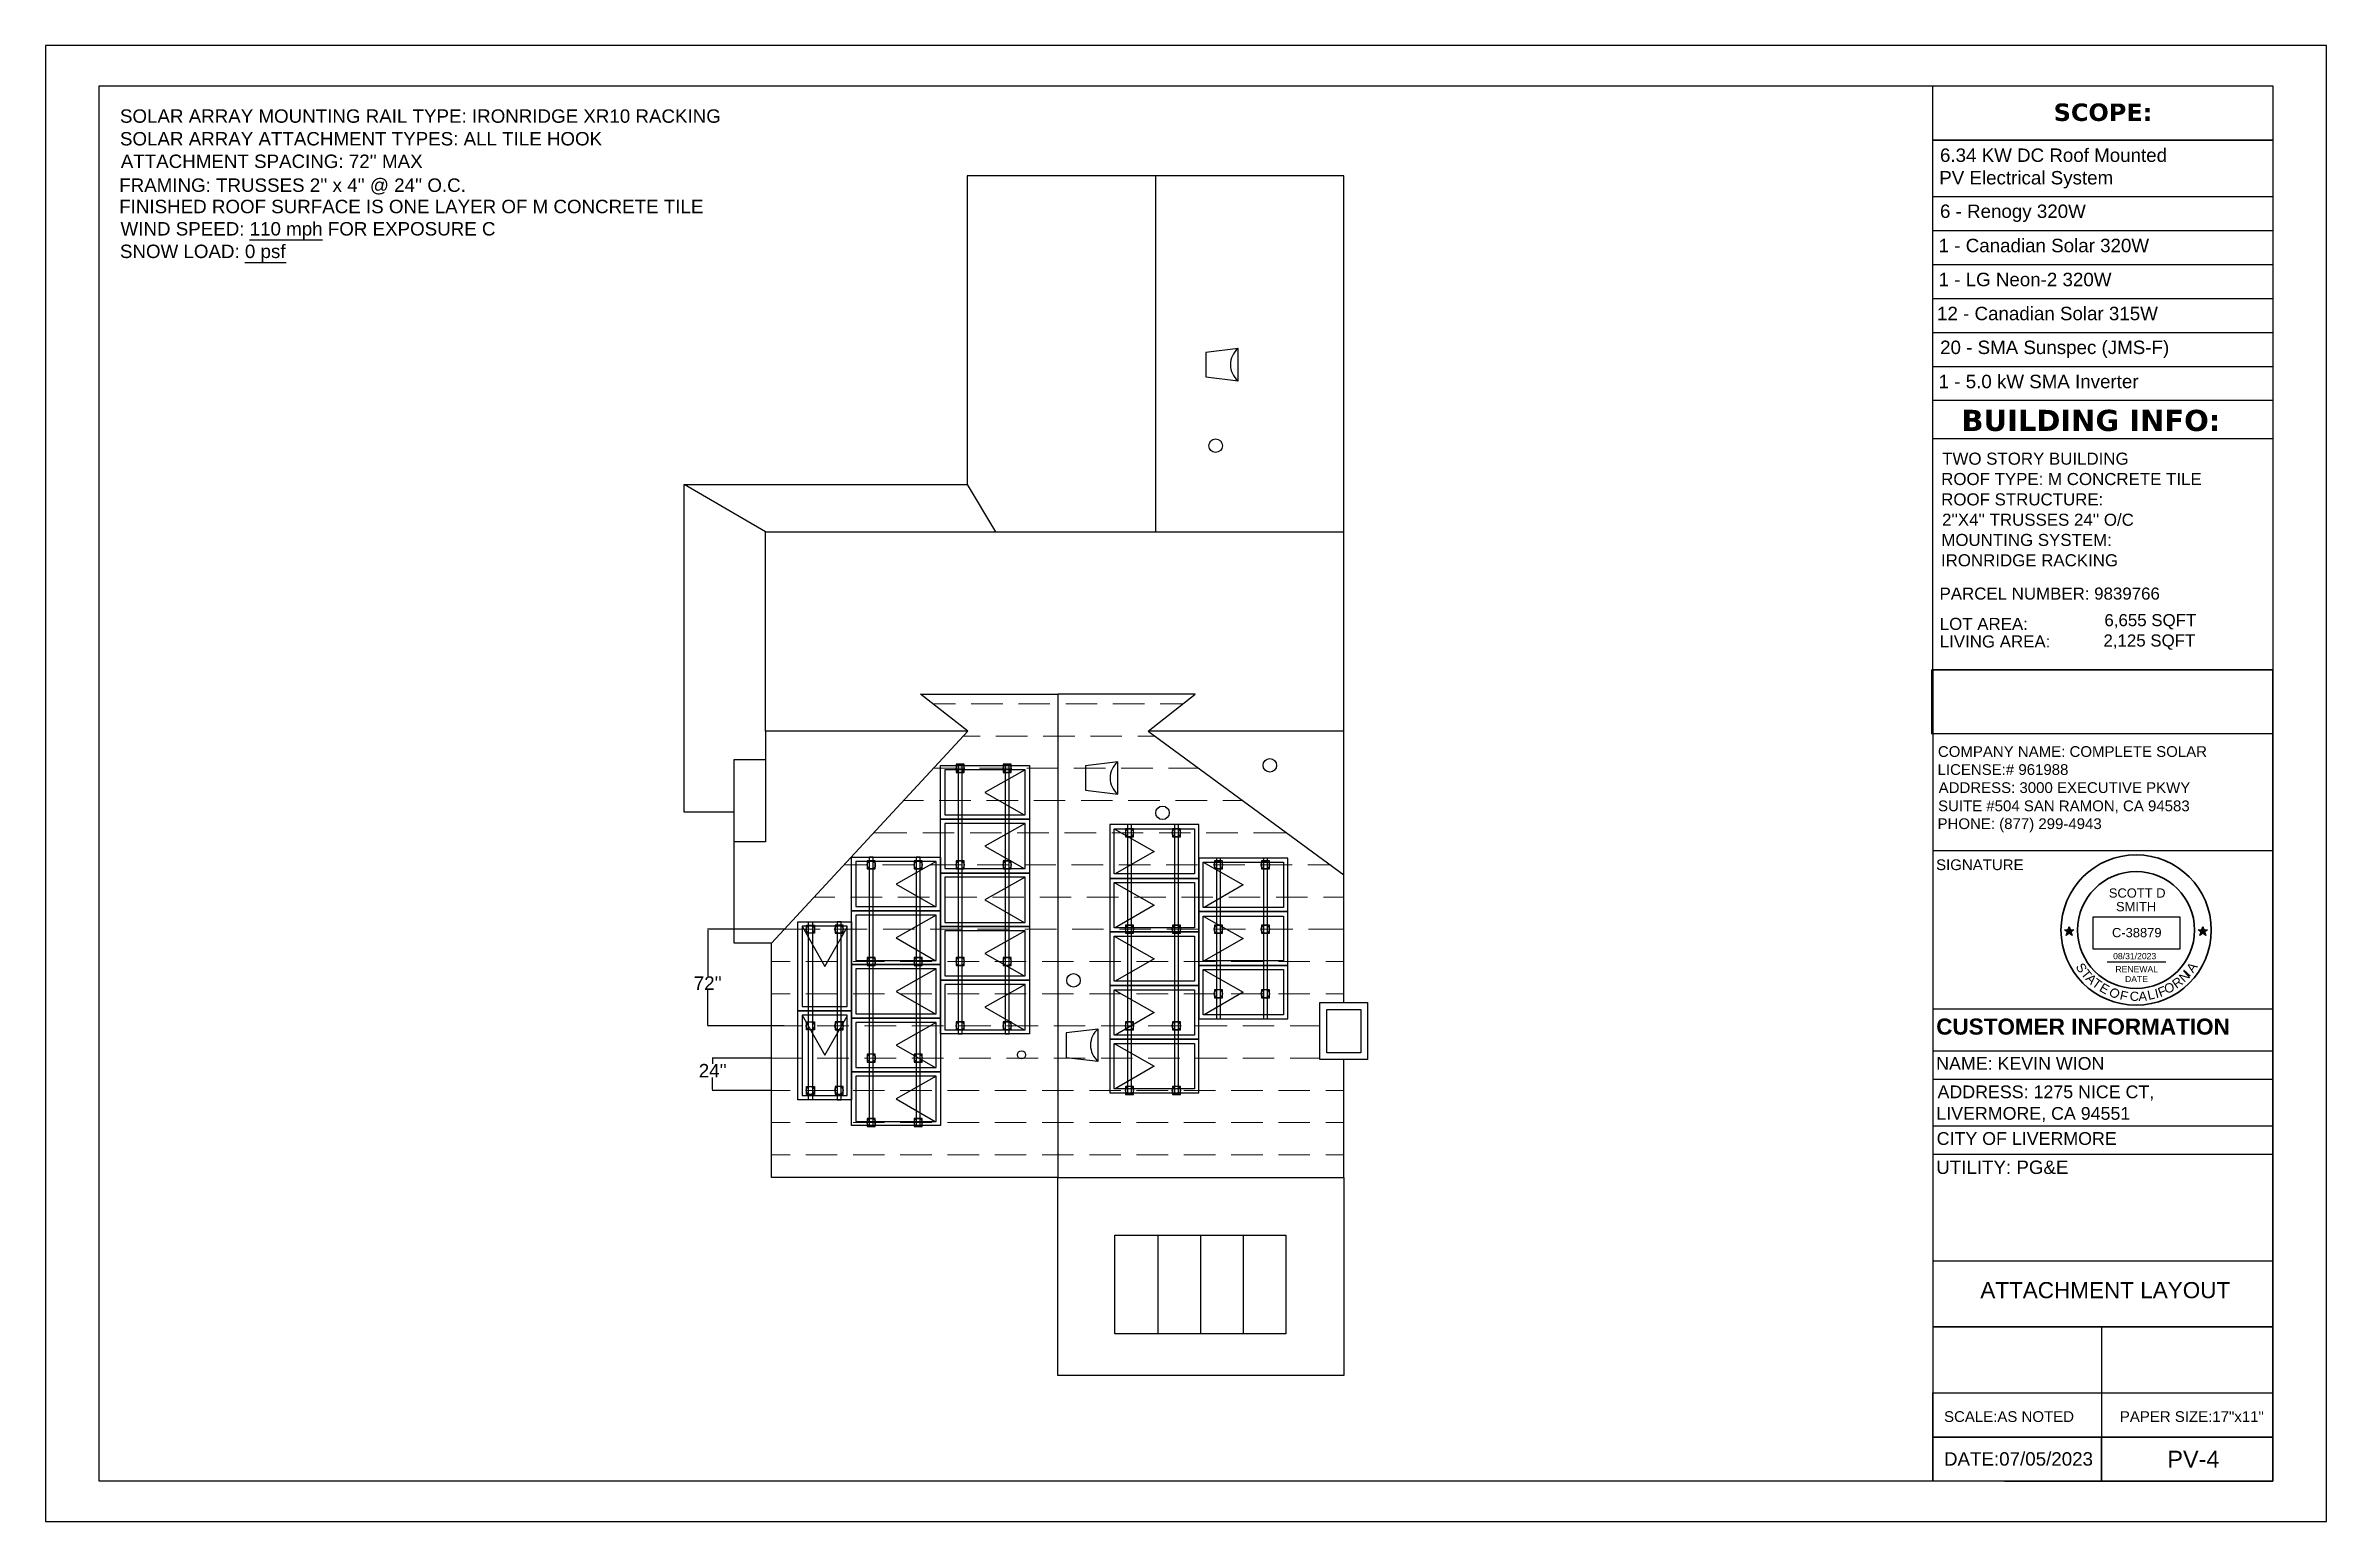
# Model space of a CAD drawing. Header units: millimetres. Extents: x -419 to 20046, y -14642 to 2638.
# Drawn here: x 416 to 2116, y -10901 to -9802 of the extents above; entities that cross this region are included whole.
import ezdxf

# ---------------------------------------------------------------- set-up
doc = ezdxf.new("R2010")
doc.units = ezdxf.units.MM
doc.layers.add('PDF5_0', color=7, linetype='Continuous', true_color=0x636466)
for name, color, linetype in [('PDF5_PDF_Geometry', 7, 'Continuous'), ('PDF5_Text', 7, 'Continuous'), ('PDF_Text', 7, 'Continuous')]:
    doc.layers.add(name, color=color, linetype=linetype)
doc.styles.add('PDF Arial', font='arial.ttf')
doc.styles.add('PDF Arial Bold', font='arialbd.ttf')
doc.styles.add('PDF Verdana Bold', font='verdanab.ttf')
doc.styles.get("Standard").update_dxf_attribs({"font": 'arial.ttf'})
picture_1 = doc.add_image_def('image39.png', size_in_pixel=(45, 240))
picture_2 = doc.add_image_def('image15.png', size_in_pixel=(858, 321))

msp = doc.modelspace()

# ---------------------------------------------------------------- texts
at = {"attachment_point": 1}
for s, width, heights, insert, char_height, line_spacing_factor in [('SCOTT D\\P  SMITH', 46.3475, [0], (1953.592, -10429.668), 6.8956, 0.88), ('RENEWAL\\P    DATE', 31.39541, [17.047], (1958.508, -10487.569), 4.597, 0.96)]:
    msp.add_mtext_dynamic_manual_height_columns(s, width=width, gutter_width=4.597, heights=heights, dxfattribs=dict(at, insert=insert, char_height=char_height, line_spacing_factor=line_spacing_factor))
for s, width, insert, char_height in [('C-38879', 41.58956, (1955.933, -10459.161), 6.8956), ('08/31/2023', 38.13279, (1956.79, -10477.833), 4.597)]:
    msp.add_mtext_dynamic_manual_height_columns(s, width=width, gutter_width=4.597, heights=[0], dxfattribs=dict(at, insert=insert, char_height=char_height))
at = {"layer": 'PDF5_Text', "attachment_point": 7}
for s, insert, char_height, style in [('SOLAR ARRAY MOUNTING RAIL TYPE: IRONRIDGE XR10 RACKING', (471.276, -9859.192), 9.99966, 'PDF Arial'), ('SCOPE:', (1912.482, -9857.93), 12.9996, 'PDF Verdana Bold'), ('SOLAR ARRAY ATTACHMENT TYPES: ALL TILE HOOK', (471.276, -9876.084), 9.99966, 'PDF Arial'), ("ATTACHMENT SPACING: 72'' MAX", (471.911, -9892.886), 9.99966, 'PDF Arial'), ('6.34 KW DC Roof Mounted', (1827.748, -9888.352), 9.99966, 'PDF Arial'), ("FRAMING: TRUSSES 2'' x 4'' @ 24'' O.C.", (470.731, -9912.547), 9.99966, 'PDF Arial'), ('PV Electrical System', (1827.203, -9908.006), 9.99966, 'PDF Arial'), ('FINISHED ROOF SURFACE IS ONE LAYER OF M CONCRETE TILE', (470.731, -9926.58), 9.99966, 'PDF Arial'), ('6 - Renogy 320W', (1827.748, -9932.982), 9.99966, 'PDF Arial'), ('WIND SPEED: 110 mph FOR EXPOSURE C', (471.73, -9946.078), 9.99966, 'PDF Arial'), ('SNOW LOAD: 0 psf', (471.276, -9962.879), 9.99966, 'PDF Arial'), ('1 - Canadian Solar 320W', (1826.749, -9955.648), 9.99966, 'PDF Arial'), ('1 - LG Neon-2 320W', (1826.69, -9980.987), 9.99966, 'PDF Arial'), ('12 - Canadian Solar 315W', (1825.546, -10006.325), 9.99966, 'PDF Arial'), ('20 - SMA Sunspec (JMS-F)', (1827.839, -10034.427), 9.99966, 'PDF Arial'), ('1 - 5.0 kW SMA Inverter', (1826.749, -10056.996), 9.99966, 'PDF Arial'), ('BUILDING INFO:', (1843.732, -10089.03), 15.74948, 'PDF Verdana Bold'), ('TWO STORY BUILDING', (1829.383, -10114.013), 8.99967, 'PDF Arial'), ('ROOF TYPE: M CONCRETE TILE', (1828.656, -10129.18), 8.99967, 'PDF Arial'), ('ROOF STRUCTURE:', (1828.656, -10144.346), 8.99967, 'PDF Arial'), ("2''X4'' TRUSSES 24'' O/C", (1829.292, -10159.513), 8.99967, 'PDF Arial'), ('IRONRIDGE RACKING', (1828.475, -10189.756), 8.99967, 'PDF Arial'), ('MOUNTING SYSTEM:', (1828.747, -10174.589), 8.99967, 'PDF Arial'), ('PARCEL NUMBER: 9839766', (1827.417, -10214.57), 8.99967, 'PDF Arial'), ('LOT AREA:', (1827.592, -10237.143), 8.9997, 'PDF Arial'), ('6,655 SQFT', (1950.296, -10236.701), 8.9997, 'PDF Arial'), ('LIVING AREA:', (1827.572, -10250.241), 8.99967, 'PDF Arial'), ('2,125 SQFT', (1949.581, -10251.868), 8.9997, 'PDF Arial'), ('COMPANY NAME: COMPLETE SOLAR', (1826.204, -10331.78), 7.99975, 'PDF Arial'), ('ADDRESS: 3000 EXECUTIVE PKWY', (1826.749, -10358.668), 7.99975, 'PDF Arial'), ('LICENSE:# 961988', (1825.932, -10345.221), 7.99975, 'PDF Arial'), ('SUITE #504 SAN RAMON, CA 94583', (1826.295, -10373.64), 7.99975, 'PDF Arial'), ('PHONE: (877) 299-4943', (1825.932, -10387.851), 7.99975, 'PDF Arial'), ('SIGNATURE', (1824.842, -10416.151), 7.9998, 'PDF Arial'), ("72''", (898.942, -10505.289), 9.9997, 'PDF Arial'), ('CUSTOMER INFORMATION', (1824.933, -10538.833), 11.99963, 'PDF Arial Bold'), ('NAME: KEVIN WION', (1824.933, -10565.029), 9.49966, 'PDF Arial'), ("24''", (902.666, -10570.497), 9.9997, 'PDF Arial'), ('ADDRESS: 1275 NICE CT,', (1825.932, -10587.816), 9.49966, 'PDF Arial'), ('LIVERMORE, CA 94551', (1825.024, -10603.891), 9.49966, 'PDF Arial'), ('CITY OF LIVERMORE', (1825.296, -10620.973), 9.49966, 'PDF Arial'), ('UTILITY: PG&E', (1824.933, -10642.658), 9.99966, 'PDF Arial'), ('ATTACHMENT LAYOUT', (1857.809, -10735.266), 11.99963, 'PDF Arial'), ('DATE:07/05/2023', (1830.745, -10860.024), 9.99966, 'PDF Arial'), ('PV-4', (1997.216, -10861.3), 12.4996, 'PDF Arial')]:
    msp.add_mtext(s, dxfattribs=dict(at, insert=insert, char_height=char_height, style=style))
at = {"layer": 'PDF_Text', "insert": (1830.771, -10827.437), "char_height": 7.99975, "attachment_point": 7, "style": 'PDF Arial'}
msp.add_mtext('SCALE:AS NOTED           PAPER SIZE:17"x11"', dxfattribs=at)

# ---------------------------------------------------------------- blocks, each defined once
blk = doc.blocks.new('star')
h = blk.add_hatch(color=256)
h.dxf.hatch_style = 1
h.paths.add_polyline_path([(116.5, 62.57), (116.86, 62.57), (116.68, 63.12)])
h.paths.add_polyline_path([(116.68, 62.02), (116.97, 62.23), (116.86, 62.57), (116.5, 62.57), (116.39, 62.23)])
h.paths.add_polyline_path([(116.5, 62.57), (115.92, 62.57), (116.39, 62.23)])
h.paths.add_polyline_path([(116.39, 62.23), (116.21, 61.67), (116.68, 62.02)])
h.paths.add_polyline_path([(116.68, 62.02), (117.15, 61.67), (116.97, 62.23)])
h.paths.add_polyline_path([(116.97, 62.23), (117.44, 62.57), (116.86, 62.57)])
for p, q in [((116.21, 61.67), (116.68, 63.12)), ((116.68, 63.12), (117.15, 61.67)), ((115.92, 62.57), (117.44, 62.57)), ((117.15, 61.67), (115.92, 62.57)), ((117.44, 62.57), (116.21, 61.67))]:
    blk.add_line(p, q)
blk = doc.blocks.new('a')
at = {"color": 1, "char_height": 15, "attachment_point": 1}
for s, insert, rotation in [('{\\C256;S}', (169, 149), 301.8504), ('{\\C256;T}', (176.1, 138.5), 308.5602), ('{\\C256;A}', (182.8, 131.2), 313.9392), ('{\\C256;T}', (190.6, 123.2), 324.7462), ('{\\C256;E}', (201.4, 115.5), 330.0103), ('{\\C256;O}', (299, 112.2), 12.6875), ('{\\C256;R}', (311.3, 116.8), 36.4598), ('{\\C256;N}', (322.6, 125.5), 43.0781), ('{\\C256;I}', (344.8, 127.8), 227.4846), ('{\\C256;A}', (335, 138.5), 54.6588), ('{\\C256;O}', (218.6, 109.1), 319.6464), ('{\\C256;A}', (258.4, 100.3), 1.6689), ('{\\C256;L}', (271.7, 101.5), 12.6875), ('{\\C256;I}', (283.7, 104.3), 13.6115), ('{\\C256;F}', (288.3, 105.4), 21.5682)]:
    blk.add_mtext_dynamic_manual_height_columns(s, width=30.733, gutter_width=125, heights=[0], dxfattribs=dict(at, insert=insert, rotation=rotation))
at = {"color": 1, "insert": (244.5, 100.5), "char_height": 15, "attachment_point": 1}
blk.add_mtext_dynamic_manual_height_columns('{\\C256;C}', width=30.733, gutter_width=125, heights=[0], dxfattribs=at)
blk = doc.blocks.new('1')
at = {"color": 1, "xscale": 0.1018808021228187, "yscale": 0.1018808021228187, "zscale": 0.1018808021228187}
blk.add_blockref('a', (510.97, 81.39), dxfattribs=at)
at = {"color": 1, "insert": (534.46, 91.84), "char_height": 1.528, "attachment_point": 1, "rotation": 347.3366}
blk.add_mtext_dynamic_manual_height_columns('{\\C256;F}', width=1.5282, gutter_width=12.74, heights=[0], dxfattribs=at)

# ---------------------------------------------------------------- linework, layer by layer
at = {"lineweight": 30}
msp.add_line((1952.324, -10484.479), (1996.107, -10484.479), dxfattribs=at)
at = {"lineweight": 35}
for radius in [56, 43.581]:
    msp.add_circle((1973.929, -10460.704), radius, dxfattribs=at)
at = {"layer": 'PDF5_0', "color": 7, "lineweight": 25}
for points in [[(415.876, -9801.533), (415.876, -10901.442), (2115.735, -10901.442), (2115.735, -9801.533)], [(2075.775, -9872.008), (1822.299, -9872.008)], [(2075.775, -9872.008), (2075.775, -10065.998), (1822.299, -10065.998), (1822.299, -9872.008)], [(1304.722, -10051.376), (1304.722, -10027.4), (1280.655, -10030.306), (1280.655, -10048.47)], [(1822.299, -10314.388), (1822.299, -10266.799), (2075.775, -10266.799), (2075.775, -10314.388)], [(1214.902, -10359.434), (1214.902, -10335.458), (1190.925, -10338.364), (1190.925, -10356.528)], [(1365.661, -10514.825), (1400.99, -10514.825), (1400.99, -10557.147), (1365.661, -10557.147)], [(1370.656, -10519.82), (1395.995, -10519.82), (1395.995, -10552.152), (1370.656, -10552.152)], [(1200.461, -10558.509), (1200.461, -10534.533), (1176.394, -10537.439), (1176.394, -10555.603)], [(1212.722, -10688.017), (1340.323, -10688.017), (1340.323, -10761.671), (1212.722, -10761.671)]]:
    msp.add_lwpolyline(points, close=True, dxfattribs=at)
for points in [[(1822.299, -10266.799), (1822.299, -9831.503)], [(1822.299, -9913.967), (2075.775, -9913.967)], [(1822.299, -9939.305), (2075.775, -9939.305)], [(567.907, -9946.208), (622.308, -9946.208)], [(564.365, -9963.1), (595.153, -9963.1)], [(1822.299, -9964.644), (2075.775, -9964.644)], [(1822.299, -9989.982), (2075.775, -9989.982)], [(1822.299, -10015.321), (2075.775, -10015.321)], [(1822.299, -10040.659), (2075.775, -10040.659)], [(1822.299, -10094.333), (2075.775, -10094.333)], [(1822.39, -10401.302), (2075.866, -10401.302)], [(966.421, -10460.152), (909.205, -10460.152)], [(909.387, -10460.697), (909.387, -10495.208)], [(909.387, -10531.718), (909.387, -10505.38)], [(966.421, -10532.172), (909.205, -10532.172)], [(956.976, -10556.148), (912.747, -10556.148)], [(912.928, -10556.693), (912.928, -10560.416)], [(912.928, -10579.67), (912.928, -10570.588)], [(956.976, -10580.215), (912.747, -10580.215)], [(1244.69, -10688.017), (1244.69, -10761.671)], [(1276.568, -10688.017), (1276.568, -10761.671)], [(1308.536, -10688.017), (1308.536, -10761.671)]]:
    msp.add_lwpolyline(points, dxfattribs=at)
at = {"layer": 'PDF5_0', "color": 7, "lineweight": 30}
for points in [[(952.435, -10312.481), (952.435, -10163.901), (1383.553, -10163.901), (1383.553, -9898.618), (1102.831, -9898.618), (1102.831, -10128.572)], [(1243.146, -9898.618), (1243.146, -10163.901)], [(929.094, -10372.966), (891.768, -10372.966), (891.768, -10128.572), (1102.831, -10128.572), (1123.901, -10163.901)], [(952.435, -10163.901), (891.768, -10128.572)], [(1383.553, -10514.825), (1383.553, -10163.901)], [(1383.553, -10645.241), (1383.553, -10792.641), (1170.309, -10792.641), (1170.309, -10645.241), (956.976, -10645.241), (956.976, -10470.415), (1103.103, -10312.481), (1067.866, -10284.962), (1170.309, -10284.962)], [(1383.553, -10312.481), (1237.516, -10312.481), (1272.753, -10284.962), (1170.309, -10284.962), (1170.309, -10645.241), (1383.553, -10645.241), (1383.553, -10557.147)], [(1103.103, -10312.481), (952.435, -10312.481), (952.435, -10395.035), (929.094, -10395.035)], [(1237.516, -10312.481), (1383.553, -10419.465)], [(956.976, -10470.415), (929.094, -10470.415), (929.094, -10333.641), (952.435, -10333.641)]]:
    msp.add_lwpolyline(points, dxfattribs=at)
at = {"layer": 'PDF5_0', "lineweight": 20}
for points in [[(1093.931, -10292.228), (1077.129, -10292.228)], [(1129.168, -10292.228), (1105.737, -10292.228)], [(1164.406, -10292.228), (1140.975, -10292.228)], [(1199.644, -10292.228), (1176.213, -10292.228)], [(1234.882, -10292.228), (1211.36, -10292.228)], [(1263.49, -10292.228), (1246.597, -10292.228)], [(1112.367, -10316.204), (1099.652, -10316.204)], [(1147.605, -10316.204), (1124.173, -10316.204)], [(1182.843, -10316.204), (1159.411, -10316.204)], [(1218.08, -10316.204), (1194.649, -10316.204)], [(1242.601, -10316.204), (1229.887, -10316.204)], [(1100.106, -10340.18), (1077.492, -10340.18)], [(1135.344, -10340.18), (1111.822, -10340.18)], [(1170.582, -10340.18), (1147.06, -10340.18)], [(1205.82, -10340.18), (1182.298, -10340.18)], [(1240.967, -10340.18), (1217.535, -10340.18)], [(1275.387, -10340.18), (1252.773, -10340.18)], [(1070.136, -10364.157), (1055.242, -10364.157)], [(1105.374, -10364.157), (1081.852, -10364.157)], [(1140.612, -10364.157), (1117.09, -10364.157)], [(1175.849, -10364.157), (1152.327, -10364.157)], [(1211.087, -10364.157), (1187.565, -10364.157)], [(1246.325, -10364.157), (1222.803, -10364.157)], [(1281.563, -10364.157), (1258.041, -10364.157)], [(1308.173, -10364.157), (1293.278, -10364.157)], [(1057.785, -10388.224), (1033.082, -10388.224)], [(1093.023, -10388.224), (1069.591, -10388.224)], [(1128.26, -10388.224), (1104.829, -10388.224)], [(1163.498, -10388.224), (1140.067, -10388.224)], [(1198.736, -10388.224), (1175.214, -10388.224)], [(1233.974, -10388.224), (1210.451, -10388.224)], [(1269.211, -10388.224), (1245.689, -10388.224)], [(1304.449, -10388.224), (1280.927, -10388.224)], [(1340.958, -10388.224), (1316.165, -10388.224)], [(1027.905, -10412.2), (1010.922, -10412.2)], [(1063.143, -10412.2), (1039.621, -10412.2)], [(1098.381, -10412.2), (1074.859, -10412.2)], [(1133.619, -10412.2), (1110.097, -10412.2)], [(1168.766, -10412.2), (1145.334, -10412.2)], [(1204.003, -10412.2), (1180.572, -10412.2)], [(1239.241, -10412.2), (1215.81, -10412.2)], [(1274.479, -10412.2), (1251.048, -10412.2)], [(1309.717, -10412.2), (1286.285, -10412.2)], [(1344.954, -10412.2), (1321.523, -10412.2)], [(1373.744, -10412.2), (1356.67, -10412.2)], [(1004.111, -10436.176), (988.671, -10436.176)], [(1039.349, -10436.176), (1015.826, -10436.176)], [(1074.586, -10436.176), (1051.064, -10436.176)], [(1109.824, -10436.176), (1086.302, -10436.176)], [(1145.062, -10436.176), (1121.54, -10436.176)], [(1180.3, -10436.176), (1156.777, -10436.176)], [(1215.537, -10436.176), (1192.015, -10436.176)], [(1250.775, -10436.176), (1227.253, -10436.176)], [(1285.922, -10436.176), (1262.491, -10436.176)], [(1321.16, -10436.176), (1297.729, -10436.176)], [(1356.398, -10436.176), (1332.966, -10436.176)], [(1383.553, -10436.176), (1368.204, -10436.176)], [(993.031, -10460.152), (966.512, -10460.152)], [(1028.269, -10460.152), (1004.746, -10460.152)], [(1063.506, -10460.152), (1039.984, -10460.152)], [(1098.744, -10460.152), (1075.222, -10460.152)], [(1133.982, -10460.152), (1110.46, -10460.152)], [(1169.22, -10460.152), (1145.698, -10460.152)], [(1204.367, -10460.152), (1180.935, -10460.152)], [(1239.604, -10460.152), (1216.173, -10460.152)], [(1274.842, -10460.152), (1251.411, -10460.152)], [(1310.08, -10460.152), (1286.649, -10460.152)], [(1345.318, -10460.152), (1321.886, -10460.152)], [(1383.553, -10460.152), (1357.124, -10460.152)], [(970.689, -10484.219), (956.976, -10484.219)], [(1005.836, -10484.219), (982.405, -10484.219)], [(1041.074, -10484.219), (1017.643, -10484.219)], [(1076.312, -10484.219), (1052.881, -10484.219)], [(1111.55, -10484.219), (1088.118, -10484.219)], [(1146.787, -10484.219), (1123.356, -10484.219)], [(1182.025, -10484.219), (1158.594, -10484.219)], [(1217.263, -10484.219), (1193.832, -10484.219)], [(1252.501, -10484.219), (1228.979, -10484.219)], [(1287.738, -10484.219), (1264.216, -10484.219)], [(1322.976, -10484.219), (1299.454, -10484.219)], [(1358.214, -10484.219), (1334.692, -10484.219)], [(1383.553, -10484.219), (1369.93, -10484.219)], [(970.689, -10508.196), (956.976, -10508.196)], [(1005.836, -10508.196), (982.405, -10508.196)], [(1041.074, -10508.196), (1017.643, -10508.196)], [(1076.312, -10508.196), (1052.881, -10508.196)], [(1111.55, -10508.196), (1088.118, -10508.196)], [(1146.787, -10508.196), (1123.356, -10508.196)], [(1182.025, -10508.196), (1158.594, -10508.196)], [(1217.263, -10508.196), (1193.832, -10508.196)], [(1252.501, -10508.196), (1228.979, -10508.196)], [(1287.738, -10508.196), (1264.216, -10508.196)], [(1322.976, -10508.196), (1299.454, -10508.196)], [(1358.214, -10508.196), (1334.692, -10508.196)], [(1383.553, -10508.196), (1369.93, -10508.196)], [(979.317, -10532.172), (956.976, -10532.172)], [(1014.555, -10532.172), (991.033, -10532.172)], [(1049.793, -10532.172), (1026.271, -10532.172)], [(1085.03, -10532.172), (1061.508, -10532.172)], [(1120.268, -10532.172), (1096.746, -10532.172)], [(1155.506, -10532.172), (1131.984, -10532.172)], [(1190.744, -10532.172), (1167.222, -10532.172)], [(1225.982, -10532.172), (1202.459, -10532.172)], [(1261.219, -10532.172), (1237.697, -10532.172)], [(1296.457, -10532.172), (1272.935, -10532.172)], [(1331.604, -10532.172), (1308.173, -10532.172)], [(1365.661, -10532.172), (1343.411, -10532.172)], [(979.317, -10556.148), (956.976, -10556.148)], [(1014.555, -10556.148), (991.033, -10556.148)], [(1049.793, -10556.148), (1026.271, -10556.148)], [(1085.03, -10556.148), (1061.508, -10556.148)], [(1120.268, -10556.148), (1096.746, -10556.148)], [(1155.506, -10556.148), (1131.984, -10556.148)], [(1190.744, -10556.148), (1167.222, -10556.148)], [(1225.982, -10556.148), (1202.459, -10556.148)], [(1261.219, -10556.148), (1237.697, -10556.148)], [(1296.457, -10556.148), (1272.935, -10556.148)], [(1331.604, -10556.148), (1308.173, -10556.148)], [(1365.661, -10556.148), (1343.411, -10556.148)], [(970.689, -10580.215), (956.976, -10580.215)], [(1005.836, -10580.215), (982.405, -10580.215)], [(1041.074, -10580.215), (1017.643, -10580.215)], [(1076.312, -10580.215), (1052.881, -10580.215)], [(1111.55, -10580.215), (1088.118, -10580.215)], [(1146.787, -10580.215), (1123.356, -10580.215)], [(1182.025, -10580.215), (1158.594, -10580.215)], [(1217.263, -10580.215), (1193.832, -10580.215)], [(1252.501, -10580.215), (1228.979, -10580.215)], [(1287.738, -10580.215), (1264.216, -10580.215)], [(1322.976, -10580.215), (1299.454, -10580.215)], [(1358.214, -10580.215), (1334.692, -10580.215)], [(1383.553, -10580.215), (1369.93, -10580.215)], [(970.689, -10604.191), (956.976, -10604.191)], [(1005.836, -10604.191), (982.405, -10604.191)], [(1041.074, -10604.191), (1017.643, -10604.191)], [(1076.312, -10604.191), (1052.881, -10604.191)], [(1111.55, -10604.191), (1088.118, -10604.191)], [(1146.787, -10604.191), (1123.356, -10604.191)], [(1182.025, -10604.191), (1158.594, -10604.191)], [(1217.263, -10604.191), (1193.832, -10604.191)], [(1252.501, -10604.191), (1228.979, -10604.191)], [(1287.738, -10604.191), (1264.216, -10604.191)], [(1322.976, -10604.191), (1299.454, -10604.191)], [(1358.214, -10604.191), (1334.692, -10604.191)], [(1383.553, -10604.191), (1369.93, -10604.191)], [(970.689, -10628.167), (956.976, -10628.167)], [(1005.836, -10628.167), (982.405, -10628.167)], [(1041.074, -10628.167), (1017.643, -10628.167)], [(1076.312, -10628.167), (1052.881, -10628.167)], [(1111.55, -10628.167), (1088.118, -10628.167)], [(1146.787, -10628.167), (1123.356, -10628.167)], [(1182.025, -10628.167), (1158.594, -10628.167)], [(1217.263, -10628.167), (1193.832, -10628.167)], [(1252.501, -10628.167), (1228.979, -10628.167)], [(1287.738, -10628.167), (1264.216, -10628.167)], [(1322.976, -10628.167), (1299.454, -10628.167)], [(1358.214, -10628.167), (1334.692, -10628.167)], [(1383.553, -10628.167), (1369.93, -10628.167)]]:
    msp.add_lwpolyline(points, dxfattribs=at)
at = {"layer": 'PDF5_0', "color": 5, "lineweight": 25}
for points in [[(1082.851, -10378.143), (1082.851, -10338.182), (1149.149, -10338.182), (1149.149, -10378.143)], [(1145.97, -10374.964), (1145.97, -10341.361), (1086.029, -10341.361), (1086.029, -10374.964)], [(1082.851, -10418.194), (1082.851, -10378.143), (1149.149, -10378.143), (1149.149, -10418.194)], [(1145.97, -10414.924), (1145.97, -10381.321), (1086.029, -10381.321), (1086.029, -10414.924)], [(1275.296, -10422.19), (1275.296, -10382.139), (1208.998, -10382.139), (1208.998, -10422.19)], [(1212.268, -10418.92), (1212.268, -10385.317), (1272.118, -10385.317), (1272.118, -10418.92)], [(1016.553, -10446.439), (1016.553, -10406.478), (1082.851, -10406.478), (1082.851, -10446.439)], [(1079.672, -10443.26), (1079.672, -10409.657), (1019.732, -10409.657), (1019.732, -10443.26)], [(1082.851, -10458.154), (1082.851, -10418.194), (1149.149, -10418.194), (1149.149, -10458.154)], [(1341.594, -10446.984), (1341.594, -10407.023), (1275.296, -10407.023), (1275.296, -10446.984)], [(1278.566, -10443.805), (1278.566, -10410.202), (1338.415, -10410.202), (1338.415, -10443.805)], [(1145.97, -10454.976), (1145.97, -10421.373), (1086.029, -10421.373), (1086.029, -10454.976)], [(1275.296, -10462.15), (1275.296, -10422.19), (1208.998, -10422.19), (1208.998, -10462.15)], [(1212.268, -10458.972), (1212.268, -10425.369), (1272.118, -10425.369), (1272.118, -10458.972)], [(1016.553, -10486.49), (1016.553, -10446.439), (1082.851, -10446.439), (1082.851, -10486.49)], [(1079.672, -10483.311), (1079.672, -10449.708), (1019.732, -10449.708), (1019.732, -10483.311)], [(1341.594, -10487.035), (1341.594, -10446.984), (1275.296, -10446.984), (1275.296, -10487.035)], [(1278.566, -10483.765), (1278.566, -10450.253), (1338.415, -10450.253), (1338.415, -10483.765)], [(1016.553, -10520.91), (976.593, -10520.91), (976.593, -10454.612), (1016.553, -10454.612)], [(1013.374, -10457.791), (979.771, -10457.791), (979.771, -10517.641), (1013.374, -10517.641)], [(1082.851, -10498.115), (1082.851, -10458.154), (1149.149, -10458.154), (1149.149, -10498.115)], [(1145.97, -10494.936), (1145.97, -10461.333), (1086.029, -10461.333), (1086.029, -10494.936)], [(1275.296, -10502.111), (1275.296, -10462.15), (1208.998, -10462.15), (1208.998, -10502.111)], [(1212.268, -10498.932), (1212.268, -10465.329), (1272.118, -10465.329), (1272.118, -10498.932)], [(1016.553, -10526.45), (1016.553, -10486.49), (1082.851, -10486.49), (1082.851, -10526.45)], [(1341.594, -10526.995), (1341.594, -10487.035), (1275.296, -10487.035), (1275.296, -10526.995)], [(1079.672, -10523.272), (1079.672, -10489.668), (1019.732, -10489.668), (1019.732, -10523.272)], [(1082.851, -10538.166), (1082.851, -10498.115), (1149.149, -10498.115), (1149.149, -10538.166)], [(1145.97, -10534.987), (1145.97, -10501.384), (1086.029, -10501.384), (1086.029, -10534.987)], [(1275.296, -10542.162), (1275.296, -10502.111), (1208.998, -10502.111), (1208.998, -10542.162)], [(1278.566, -10523.816), (1278.566, -10490.213), (1338.415, -10490.213), (1338.415, -10523.816)], [(1016.553, -10587.208), (976.593, -10587.208), (976.593, -10520.91), (1016.553, -10520.91)], [(1212.268, -10538.983), (1212.268, -10505.38), (1272.118, -10505.38), (1272.118, -10538.983)], [(1013.374, -10524.089), (979.771, -10524.089), (979.771, -10583.939), (1013.374, -10583.939)], [(1016.553, -10566.501), (1016.553, -10526.45), (1082.851, -10526.45), (1082.851, -10566.501)], [(1079.672, -10563.232), (1079.672, -10529.72), (1019.732, -10529.72), (1019.732, -10563.232)], [(1275.296, -10582.122), (1275.296, -10542.162), (1208.998, -10542.162), (1208.998, -10582.122)], [(1212.268, -10578.944), (1212.268, -10545.341), (1272.118, -10545.341), (1272.118, -10578.944)], [(1016.553, -10606.462), (1016.553, -10566.501), (1082.851, -10566.501), (1082.851, -10606.462)], [(1079.672, -10603.283), (1079.672, -10569.68), (1019.732, -10569.68), (1019.732, -10603.283)]]:
    msp.add_lwpolyline(points, close=True, dxfattribs=at)
at = {"layer": 'PDF5_0', "color": 1, "lineweight": 25}
for points in [[(1094.566, -10337.183), (1094.566, -10343.177), (1100.561, -10343.177), (1100.561, -10337.183)], [(1129.532, -10337.183), (1129.532, -10343.177), (1135.526, -10343.177), (1135.526, -10337.183)], [(1220.714, -10385.227), (1220.714, -10391.221), (1226.708, -10391.221), (1226.708, -10385.227)], [(1255.679, -10385.227), (1255.679, -10391.221), (1261.673, -10391.221), (1261.673, -10385.227)], [(1028.269, -10409.203), (1028.269, -10415.197), (1034.263, -10415.197), (1034.263, -10409.203)], [(1063.234, -10409.203), (1063.234, -10415.197), (1069.228, -10415.197), (1069.228, -10409.203)], [(1094.566, -10409.203), (1094.566, -10415.197), (1100.561, -10415.197), (1100.561, -10409.203)], [(1129.532, -10409.203), (1129.532, -10415.197), (1135.526, -10415.197), (1135.526, -10409.203)], [(1287.012, -10409.203), (1287.012, -10415.197), (1293.006, -10415.197), (1293.006, -10409.203)], [(1321.977, -10409.203), (1321.977, -10415.197), (1327.971, -10415.197), (1327.971, -10409.203)], [(988.853, -10457.155), (988.853, -10463.149), (982.859, -10463.149), (982.859, -10457.155)], [(1004.292, -10457.155), (1004.292, -10463.149), (1010.286, -10463.149), (1010.286, -10457.155)], [(1220.714, -10457.155), (1220.714, -10463.149), (1226.708, -10463.149), (1226.708, -10457.155)], [(1255.679, -10457.155), (1255.679, -10463.149), (1261.673, -10463.149), (1261.673, -10457.155)], [(1287.012, -10457.155), (1287.012, -10463.149), (1293.006, -10463.149), (1293.006, -10457.155)], [(1321.977, -10457.155), (1321.977, -10463.149), (1327.971, -10463.149), (1327.971, -10457.155)], [(1028.269, -10481.222), (1028.269, -10487.216), (1034.263, -10487.216), (1034.263, -10481.222)], [(1063.234, -10481.222), (1063.234, -10487.216), (1069.228, -10487.216), (1069.228, -10481.222)], [(1094.566, -10481.222), (1094.566, -10487.216), (1100.561, -10487.216), (1100.561, -10481.222)], [(1129.532, -10481.222), (1129.532, -10487.216), (1135.526, -10487.216), (1135.526, -10481.222)], [(1287.012, -10505.199), (1287.012, -10511.193), (1293.006, -10511.193), (1293.006, -10505.199)], [(1321.977, -10505.199), (1321.977, -10511.193), (1327.971, -10511.193), (1327.971, -10505.199)], [(988.853, -10529.175), (988.853, -10535.169), (982.859, -10535.169), (982.859, -10529.175)], [(1004.292, -10529.175), (1004.292, -10535.169), (1010.286, -10535.169), (1010.286, -10529.175)], [(1094.566, -10529.175), (1094.566, -10535.169), (1100.561, -10535.169), (1100.561, -10529.175)], [(1129.532, -10529.175), (1129.532, -10535.169), (1135.526, -10535.169), (1135.526, -10529.175)], [(1220.714, -10529.175), (1220.714, -10535.169), (1226.708, -10535.169), (1226.708, -10529.175)], [(1255.679, -10529.175), (1255.679, -10535.169), (1261.673, -10535.169), (1261.673, -10529.175)], [(1028.269, -10553.151), (1028.269, -10559.145), (1034.263, -10559.145), (1034.263, -10553.151)], [(1063.234, -10553.151), (1063.234, -10559.145), (1069.228, -10559.145), (1069.228, -10553.151)], [(988.853, -10577.218), (988.853, -10583.212), (982.859, -10583.212), (982.859, -10577.218)], [(1004.292, -10577.218), (1004.292, -10583.212), (1010.286, -10583.212), (1010.286, -10577.218)], [(1220.714, -10577.218), (1220.714, -10583.212), (1226.708, -10583.212), (1226.708, -10577.218)], [(1255.679, -10577.218), (1255.679, -10583.212), (1261.673, -10583.212), (1261.673, -10577.218)], [(1028.269, -10601.194), (1028.269, -10607.188), (1034.263, -10607.188), (1034.263, -10601.194)], [(1063.234, -10601.194), (1063.234, -10607.188), (1069.228, -10607.188), (1069.228, -10601.194)]]:
    msp.add_lwpolyline(points, close=True, dxfattribs=at)
at = {"layer": 'PDF5_0', "color": 102, "lineweight": 25, "true_color": 0x00b82d}
for points in [[(1099.017, -10338.182), (1096.02, -10338.182), (1096.02, -10538.166), (1099.017, -10538.166)], [(1133.982, -10338.182), (1130.985, -10338.182), (1130.985, -10538.166), (1133.982, -10538.166)], [(1225.255, -10382.139), (1222.258, -10382.139), (1222.258, -10582.122), (1225.255, -10582.122)], [(1260.22, -10382.139), (1257.223, -10382.139), (1257.223, -10582.122), (1260.22, -10582.122)], [(1032.719, -10406.478), (1029.722, -10406.478), (1029.722, -10606.462), (1032.719, -10606.462)], [(1067.684, -10406.478), (1064.687, -10406.478), (1064.687, -10606.462), (1067.684, -10606.462)], [(1291.553, -10407.023), (1288.556, -10407.023), (1288.556, -10526.995), (1291.553, -10526.995)], [(1326.518, -10407.023), (1323.521, -10407.023), (1323.521, -10526.995), (1326.518, -10526.995)], [(984.403, -10454.612), (987.4, -10454.612), (987.4, -10587.208), (984.403, -10587.208)], [(1008.742, -10454.612), (1005.745, -10454.612), (1005.745, -10587.208), (1008.742, -10587.208)]]:
    msp.add_lwpolyline(points, close=True, dxfattribs=at)
at = {"layer": 'PDF5_0', "color": 5, "lineweight": 25}
for points in [[(1145.97, -10341.361), (1116, -10358.163), (1145.153, -10374.964)], [(1145.97, -10381.321), (1116, -10398.123), (1145.153, -10414.924)], [(1212.268, -10385.317), (1242.147, -10402.119), (1213.085, -10418.92)], [(1079.672, -10409.657), (1049.702, -10426.458), (1078.855, -10443.26)], [(1278.566, -10410.202), (1308.445, -10427.003), (1279.383, -10443.805)], [(1145.97, -10421.373), (1116, -10438.174), (1145.153, -10454.976)], [(1212.268, -10425.369), (1242.147, -10442.17), (1213.085, -10458.972)], [(1079.672, -10449.708), (1049.702, -10466.51), (1078.855, -10483.311)], [(1278.566, -10450.253), (1308.445, -10466.964), (1279.383, -10483.765)], [(979.771, -10457.791), (996.573, -10487.761), (1013.374, -10458.608)], [(1145.97, -10461.333), (1116, -10478.134), (1145.153, -10494.936)], [(1212.268, -10465.329), (1242.147, -10482.131), (1213.085, -10498.932)], [(1079.672, -10489.668), (1049.702, -10506.47), (1078.855, -10523.272)], [(1145.97, -10501.384), (1116, -10518.186), (1145.153, -10534.987)], [(1278.566, -10490.213), (1308.445, -10507.015), (1279.383, -10523.816)], [(1212.268, -10505.38), (1242.147, -10522.182), (1213.085, -10538.983)], [(979.771, -10524.089), (996.573, -10554.059), (1013.374, -10524.906)], [(1079.672, -10529.72), (1049.702, -10546.521), (1078.855, -10563.232)], [(1212.268, -10545.341), (1242.147, -10562.142), (1213.085, -10578.944)], [(1079.672, -10569.68), (1049.702, -10586.482), (1078.855, -10603.283)]]:
    msp.add_lwpolyline(points, dxfattribs=at)
at = {"layer": 'PDF5_0', "color": 7, "lineweight": 25}
for centre, radius in [((1287.875, -10099.737), 5.04), ((1328.289, -10337.955), 5.04), ((1248.278, -10373.375), 5.04), ((1181.98, -10498.251), 5.04), ((1143.2, -10553.741), 3.042)]:
    msp.add_circle(centre, radius, dxfattribs=at)
at = {"layer": 'PDF5_0', "color": 1, "lineweight": 25}
for centre in [(1097.518, -10340.135), (1132.483, -10340.135), (1223.666, -10388.178), (1258.631, -10388.178), (1031.22, -10412.154), (1066.186, -10412.154), (1097.518, -10412.154), (1132.483, -10412.154), (1289.964, -10412.154), (1324.929, -10412.154), (985.811, -10460.107), (1007.244, -10460.107), (1223.666, -10460.107), (1258.631, -10460.107), (1289.964, -10460.107), (1324.929, -10460.107), (1031.22, -10484.174), (1066.186, -10484.174), (1097.518, -10484.174), (1132.483, -10484.174), (1289.964, -10508.15), (1324.929, -10508.15), (985.811, -10532.126), (1007.244, -10532.126), (1097.518, -10532.126), (1132.483, -10532.126), (1223.666, -10532.126), (1258.631, -10532.126), (1031.22, -10556.103), (1066.186, -10556.103), (985.811, -10580.17), (1007.244, -10580.17), (1223.666, -10580.17), (1258.631, -10580.17), (1031.22, -10604.146), (1066.186, -10604.146)]:
    msp.add_circle(centre, 3.042, dxfattribs=at)
at = {"layer": 'PDF5_0', "color": 7, "lineweight": 25}
for centre, radius, start, end in [((1314.485, -10039.342), 15.575, 129.451868, 230.548132), ((1224.756, -10347.401), 15.576, 129.452256, 230.547744), ((1210.225, -10546.476), 15.576, 129.452256, 230.547878)]:
    msp.add_arc(centre, radius, start, end, dxfattribs=at)
at = {"layer": 'PDF5_0', "color": 7, "transparency": 33554559}
for points in [[(909.296, -10460.697), (909.477, -10460.697), (909.387, -10460.152)], [(909.296, -10531.718), (909.477, -10531.718), (909.387, -10532.172)], [(912.838, -10556.693), (913.019, -10556.693), (912.928, -10556.148)], [(912.838, -10579.67), (913.019, -10579.67), (912.928, -10580.215)]]:
    msp.add_solid(points, dxfattribs=at)
at = {"layer": 'PDF5_PDF_Geometry', "lineweight": 25}
for points in [[(2075.775, -9831.503), (2075.775, -10871.472), (455.836, -10871.472), (455.836, -9831.503), (2075.775, -9831.503), (2075.775, -10871.472), (1822.299, -10871.472), (1822.299, -10838.686), (2075.775, -10838.686), (1822.299, -10838.686), (1822.299, -10805.719), (2075.775, -10805.719)], [(2075.775, -10349.353), (2075.775, -10805.719), (2075.775, -10838.686), (2075.775, -10871.472), (2075.775, -10266.799), (1822.299, -10266.799), (1822.299, -10871.472)], [(1822.299, -10519.366), (2075.775, -10519.366)], [(1822.299, -10550.699), (2075.775, -10550.699)], [(1822.299, -10571.769), (2075.775, -10571.769)], [(1822.299, -10606.643), (2075.866, -10606.643)], [(1822.299, -10627.804), (2075.866, -10627.804)], [(1822.299, -10707.362), (2075.866, -10707.362)], [(1825.841, -10756.495), (2075.775, -10756.495), (1822.299, -10756.495), (2075.775, -10756.495), (1948.174, -10756.495), (1948.174, -10805.719), (2075.775, -10805.719), (2075.775, -10756.495)], [(1948.174, -10805.719), (1948.174, -10838.686), (1948.174, -10871.472)]]:
    msp.add_lwpolyline(points, dxfattribs=at)
msp.add_lwpolyline([(2075.775, -10838.686), (2075.775, -10871.472), (1948.174, -10871.472), (1948.174, -10838.686)], close=True, dxfattribs=at)
at = {"layer": 'PDF5_PDF_Geometry', "color": 251, "lineweight": 25, "true_color": 0x525252}
msp.add_lwpolyline([(1875.882, -10871.472), (2075.775, -10871.472)], dxfattribs=at)

# ---------------------------------------------------------------- block references
at = {"xscale": 4.597039828451667, "yscale": 4.597039828451667, "zscale": 4.597039828451667, "rotation": 287.9700872862333}
for p in [(1486.014, -10039.957), (1585.715, -10039.979)]:
    msp.add_blockref('star', p, dxfattribs=at)
at = {"color": 1, "xscale": 4.51217474996896, "yscale": 4.51217474996896, "zscale": 4.51217474996896}
msp.add_blockref('1', (-448.808, -10920.076), dxfattribs=at)

msp.set_redraw_order([(e.dxf.handle, doc.entitydb.next_handle()) for e in msp.query("TEXT MTEXT ATTDEF DIMENSION ARC_DIMENSION")])  # texts and dimensions are drawn at this point

# ---------------------------------------------------------------- pictures from other files: only their frames are drawn
at = {"color": 7, "true_color": 0xffffff}
image = msp.add_image(picture_2, insert=(1941.805, -10475.004), size_in_units=(64.617, 24.175), dxfattribs=dict(at, brightness=7, contrast=73))
image.dxf.flags = 15
at = {"layer": 'PDF5_0', "color": 7, "lineweight": 0}
image = msp.add_image(picture_1, insert=(2075.775, -10314.388), size_in_units=(47.544, 254.293), rotation=90, dxfattribs=at)
image.dxf.flags = 15

doc.saveas('drawing.dxf')
